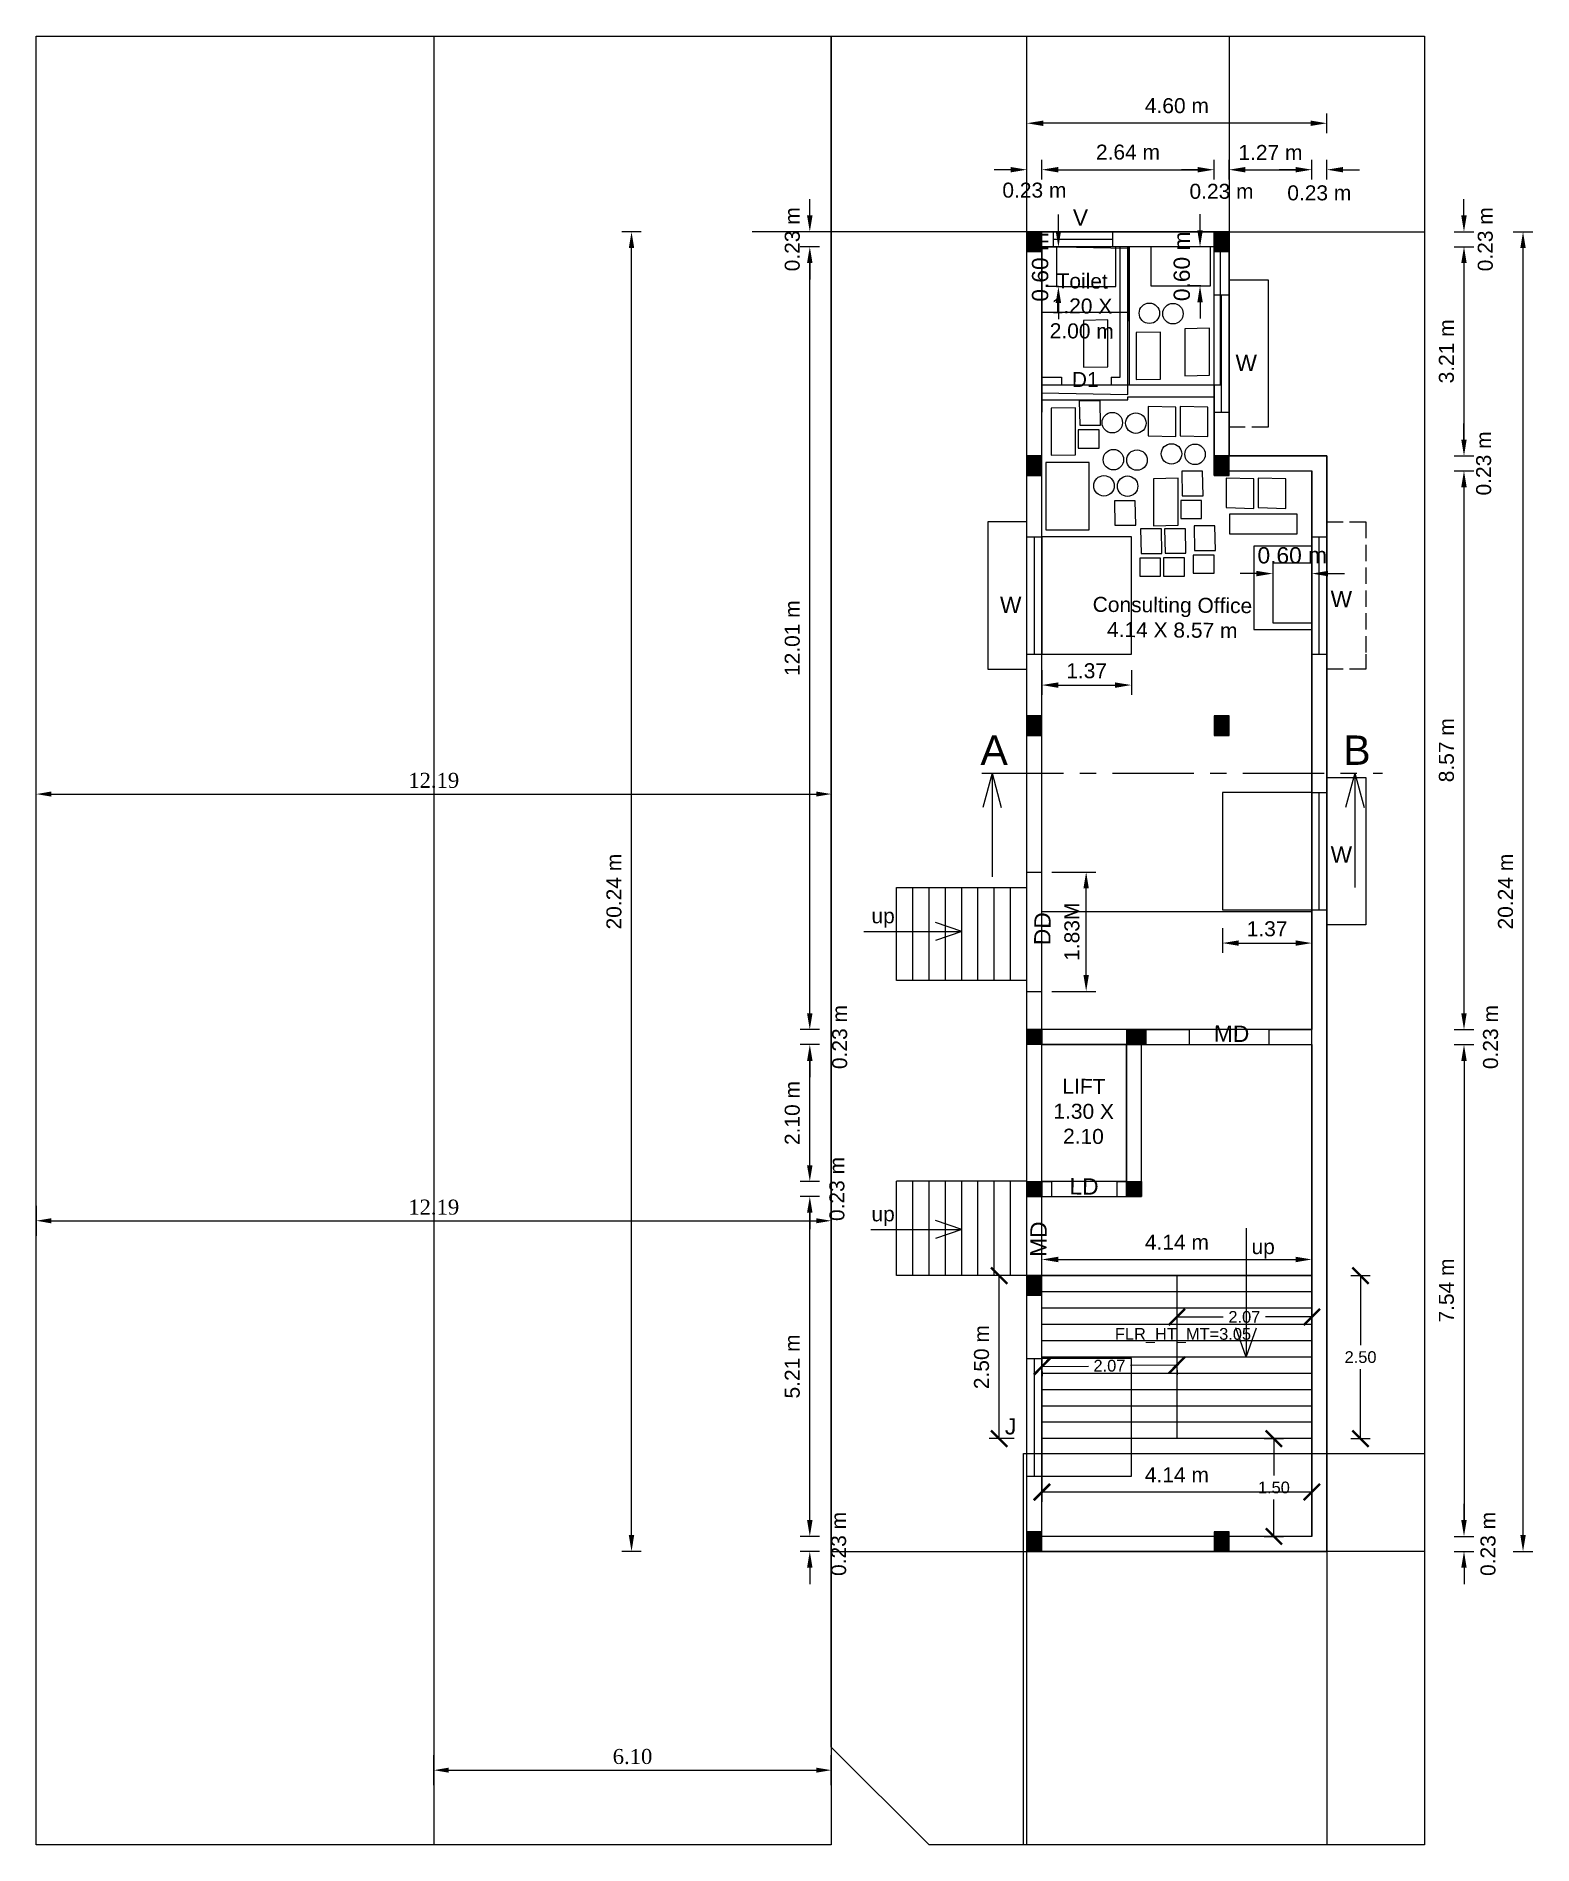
# Model space of a CAD drawing. Header units: metres. Extents: x -478 to 9074, y -2171 to 1762.
# Drawn here: x 8946.42 to 8969.38, y 49.63 to 77.37 of the extents above; entities that cross this region are included whole.
import ezdxf

# ---------------------------------------------------------------- set-up
doc = ezdxf.new("R2010")
doc.units = ezdxf.units.M
doc.header["$MEASUREMENT"] = 0
doc.linetypes.add('CABLIN', pattern=[0.35, 0.25, -0.1])
doc.linetypes.add('CENTER', pattern=[2, 1.25, -0.25, 0.25, -0.25])
for name, color, linetype in [('BLK_1_FLR_0_BATH', 7, 'Continuous'), ('BLK_1_FLR_0_BLT_UP_AREA', 7, 'Continuous'), ('BLK_1_FLR_0_CARPET_AREA', 7, 'Continuous'), ('BLK_1_FLR_0_CHAJJA', 7, 'Continuous'), ('BLK_1_FLR_0_DRINKING_WATER', 7, 'Continuous'), ('BLK_1_FLR_0_EXIT_WIDTH_DOOR', 7, 'Continuous'), ('BLK_1_FLR_0_EXIT_WIDTH_STAIR_1', 7, 'Continuous'), ('BLK_1_FLR_0_LIFT_1', 30, 'Continuous'), ('BLK_1_FLR_0_LIGHT_VENTILATION_1', 7, 'Continuous'), ('BLK_1_FLR_0_REGULAR_ROOM_1', 7, 'Continuous'), ('BLK_1_FLR_0_STAIR_1', 7, 'Continuous'), ('BLK_1_FLR_0_STAIR_1_FLIGHT_1', 7, 'Continuous'), ('BLK_1_FLR_0_STAIR_1_FLIGHT_2', 7, 'Continuous'), ('BLK_1_FLR_0_STAIR_1_LANDING_1', 7, 'Continuous'), ('BLK_1_FLR_0_WASH', 60, 'Continuous'), ('BLK_1_FLR_0_WATER_CLOSET', 2, 'Continuous'), ('BLK_1_FLR_1_LIGHT_VENTILATION_1', 7, 'Continuous'), ('BLK_1_FLR_1_STAIR_1', 7, 'Continuous'), ('BLK_1_FLR_1_WASH', 55, 'Continuous'), ('BLK_1_LVL_0_BLDG_FOOT_PRINT', 1, 'Continuous'), ('BLK_1_LVL_0_FRONT_SETBACK', 2, 'Continuous'), ('BLK_1_LVL_0_REAR_SETBACK', 11, 'Continuous'), ('BLK_1_LVL_0_SIDE_SETBACK1', 171, 'Continuous'), ('BLK_1_LVL_0_SIDE_SETBACK2', 102, 'Continuous'), ('NOTIFIED_ROAD', 183, 'Continuous'), ('PER_AISLE_WIDTH', 7, 'Continuous'), ('PLOT_BOUNDARY', 70, 'Continuous'), ('ROAD_WIDTH', 7, 'Continuous'), ('SEATING_AREA', 7, 'Continuous'), ('SURRENDER_ROAD_WIDTH', 2, 'Continuous'), ('TOILET_VENTILATION', 7, 'Continuous')]:
    doc.layers.add(name, color=color, linetype=linetype)
doc.layers.add('DRIVE_WAY', color=7, linetype='Continuous', lineweight=0)
doc.styles.add('S', font='swiss.ttf')
doc.styles.get("Standard").update_dxf_attribs({"font": 'times.ttf'})
doc.dimstyles.new('METRIC', dxfattribs={"dimtxt": 0.45, "dimasz": 0.25, "dimexe": 0.15, "dimexo": 0.15, "dimgap": 0.15, "dimtad": 1, "dimzin": 0, "dimdsep": 46, "dimtxsty": 'S', "dimcen": 0, "dimclrd": 1, "dimclre": 1, "dimclrt": 5, "dimadec": 0, "dimazin": 2, "dimtfac": 1, "dimtix": 1, "dimtofl": 0, "dimtmove": 1, "dimatfit": 0, "dimfxl": 0, "dimtolj": 1, "dimtzin": 0, "dimarcsym": 0})
doc.dimstyles.new('STANDARD$0', dxfattribs={"dimscale": 0, "dimtxt": 9, "dimasz": 2, "dimexe": 2, "dimexo": 1, "dimgap": 0.5, "dimtad": 1, "dimdec": 1, "dimzin": 0, "dimdsep": 46, "dimlunit": 4, "dimtxsty": 'Standard', "dimblk1": 'ARCHTICK', "dimblk2": 'ARCHTICK', "dimsah": 1, "dimcen": 0, "dimdle": 1.5, "dimclrd": 1, "dimclre": 1, "dimclrt": 4, "dimadec": 0, "dimazin": 0, "dimtfac": 0.3, "dimtdec": 1, "dimtix": 1, "dimtmove": 0, "dimatfit": 3, "dimldrblk": 'ARCHTICK', "dimfxl": 0, "dimfrac": 2, "dimtolj": 1, "dimtzin": 0, "dimarcsym": 0})

msp = doc.modelspace()

# ---------------------------------------------------------------- texts
at = {"char_height": 0.23, "attachment_point": 5, "style": 'S'}
for insert in [(8961.73166, 75.00432), (8964.60166, 74.98673), (8966.10166, 74.96283)]:
    msp.add_mtext('\\A1;0.23 m', dxfattribs=dict(at, insert=insert))
at = {"lineweight": 20, "attachment_point": 5, "style": 'S'}
for s, insert, char_height, width, rotation in [('\\A1;V', (8962.43779, 74.58588), 0.25, 2.3291344, 359.487108), ('\\A1;Toilet\\P1.20 X \\P2.00 m', (8962.46145, 73.22776), 0.23, 16.6117444, 359.487108), ('\\A1;W', (8964.97987, 72.35824), 0.25, 2.3291344, 359.487108), ('\\A1;D1', (8962.51163, 72.10109), 0.23, 2.3291344, 359.487108), ('\\A1;W', (8966.43917, 68.73516), 0.25, 2.3291344, 359.487108), ('\\A1;W', (8961.36744, 68.64644), 0.25, 2.3291344, 359.487108), ('\\A1;Consulting Office\\P4.14 X 8.57 m', (8963.84754, 68.44952), 0.23, 16.6117444, 359.487108), ('\\A1;W', (8966.43917, 64.81785), 0.25, 2.3291344, 359.487108), ('\\A1;DD', (8961.8546, 63.67814), 0.25, 2.3291344, 89.487108), ('\\A1;MD', (8964.7565, 62.06776), 0.25, 2.3291344, 359.487108), ('\\A1;LIFT\\P1.30 X \\P2.10', (8962.48764, 60.87585), 0.23, 16.6117444, 359.487108), ('\\A1;LD', (8962.49371, 59.72566), 0.25, 2.3291344, 359.487108), ('\\A1;MD', (8961.79392, 58.9169), 0.25, 2.3291344, 89.487108), ('\\A1;J', (8961.36744, 56.04416), 0.25, 2.3291344, 359.487108)]:
    msp.add_mtext(s, dxfattribs=dict(at, insert=insert, char_height=char_height, width=width, rotation=rotation))
at = {"char_height": 0.23, "attachment_point": 5, "rotation": 90, "style": 'S'}
for insert in [(8968.64817, 74.25234), (8968.62351, 70.81413)]:
    msp.add_mtext('\\A1;0.23 m', dxfattribs=dict(at, insert=insert))
at = {"lineweight": 20, "width": 2.8208704, "attachment_point": 5, "style": 'S'}
for s, insert, char_height in [('\\A1;A', (8961.11435, 66.41652), 0.45), ('\\A1;B', (8966.67909, 66.41652), 0.45), ('\\A1;up', (8959.41147, 63.84135), 0.23), ('\\A1;up', (8959.41147, 59.27012), 0.23), ('\\A1;up', (8965.2407, 58.76732), 0.23)]:
    msp.add_mtext(s, dxfattribs=dict(at, insert=insert, char_height=char_height))
at = {"layer": 'BLK_1_FLR_0_STAIR_1', "color": 1, "lineweight": -2, "insert": (8962.9662, 57.55371), "char_height": 0.18, "width": 5.2508625, "attachment_point": 1, "style": 'S'}
msp.add_mtext('FLR_HT_MT=3.05', dxfattribs=at)

# ---------------------------------------------------------------- blocks, each defined once
blk = doc.blocks.new('*D168')
at = {"lineweight": -2}
for p, q in [((8968.321, 62.381), (8968.321, 62.631)), ((8968.171, 62.131), (8968.471, 62.131)), ((8968.171, 61.901), (8968.471, 61.901)), ((8968.321, 61.651), (8968.321, 61.401))]:
    blk.add_line(p, q, dxfattribs=at)
for points in [[(8968.279, 62.381), (8968.362, 62.381), (8968.321, 62.131)], [(8968.279, 61.651), (8968.362, 61.651), (8968.321, 61.901)]]:
    blk.add_solid(points)
at = {"layer": 'Defpoints', "color": 0}
for p in [(8965.688, 62.131), (8965.715, 61.901), (8968.321, 61.901)]:
    blk.add_point(p, dxfattribs=at)
at = {"color": 0, "insert": (8968.729, 62.016), "char_height": 0.23, "attachment_point": 5, "rotation": 90, "style": 'S'}
blk.add_mtext('\\A1;0.23 m', dxfattribs=at)
blk = doc.blocks.new('*D169')
at = {"lineweight": -2}
for p, q in [((8968.171, 61.901), (8968.471, 61.901)), ((8968.321, 61.651), (8968.321, 54.607)), ((8968.171, 54.357), (8968.471, 54.357))]:
    blk.add_line(p, q, dxfattribs=at)
for points in [[(8968.279, 61.651), (8968.362, 61.651), (8968.321, 61.901)], [(8968.279, 54.607), (8968.362, 54.607), (8968.321, 54.357)]]:
    blk.add_solid(points)
at = {"layer": 'Defpoints', "color": 0}
for p in [(8965.715, 61.901), (8965.333, 54.357), (8968.321, 54.357)]:
    blk.add_point(p, dxfattribs=at)
at = {"color": 0, "insert": (8968.052, 58.129), "char_height": 0.23, "attachment_point": 5, "rotation": 90, "style": 'S'}
blk.add_mtext('\\A1;7.54 m', dxfattribs=at)
blk = doc.blocks.new('*D170')
at = {"lineweight": -2}
for p, q in [((8968.321, 54.607), (8968.321, 54.857)), ((8968.171, 54.357), (8968.471, 54.357)), ((8968.171, 54.127), (8968.471, 54.127)), ((8968.321, 53.877), (8968.321, 53.627))]:
    blk.add_line(p, q, dxfattribs=at)
for points in [[(8968.279, 54.607), (8968.362, 54.607), (8968.321, 54.357)], [(8968.279, 53.877), (8968.362, 53.877), (8968.321, 54.127)]]:
    blk.add_solid(points)
at = {"layer": 'Defpoints', "color": 0}
for p in [(8965.333, 54.357), (8965.35, 54.127), (8968.321, 54.127)]:
    blk.add_point(p, dxfattribs=at)
at = {"color": 0, "insert": (8968.69, 54.242), "char_height": 0.23, "attachment_point": 5, "rotation": 90, "style": 'S'}
blk.add_mtext('\\A1;0.23 m', dxfattribs=at)
blk = doc.blocks.new('*D171')
at = {"lineweight": -2}
for p, q in [((8969.076, 74.367), (8969.376, 74.367)), ((8969.226, 54.377), (8969.226, 74.117)), ((8969.076, 54.127), (8969.376, 54.127))]:
    blk.add_line(p, q, dxfattribs=at)
for points in [[(8969.185, 74.117), (8969.268, 74.117), (8969.226, 74.367)], [(8969.185, 54.377), (8969.268, 54.377), (8969.226, 54.127)]]:
    blk.add_solid(points)
at = {"layer": 'Defpoints', "color": 0}
for p in [(8964.132, 74.367), (8969.226, 74.367), (8965.35, 54.127)]:
    blk.add_point(p, dxfattribs=at)
at = {"color": 0, "insert": (8968.958, 64.247), "char_height": 0.23, "attachment_point": 5, "rotation": 90, "style": 'S'}
blk.add_mtext('\\A1;20.24 m', dxfattribs=at)
blk = doc.blocks.new('*D175')
at = {"lineweight": -2}
for p, q in [((8958.287, 54.607), (8958.287, 54.857)), ((8958.437, 54.357), (8958.137, 54.357)), ((8958.437, 54.127), (8958.137, 54.127)), ((8958.287, 53.877), (8958.287, 53.627))]:
    blk.add_line(p, q, dxfattribs=at)
for points in [[(8958.245, 54.607), (8958.329, 54.607), (8958.287, 54.357)], [(8958.245, 53.877), (8958.329, 53.877), (8958.287, 54.127)]]:
    blk.add_solid(points)
at = {"layer": 'Defpoints', "color": 0}
for p in [(8958.287, 54.357), (8962.841, 54.357), (8962.841, 54.127)]:
    blk.add_point(p, dxfattribs=at)
at = {"color": 0, "insert": (8958.73, 54.242), "char_height": 0.23, "attachment_point": 5, "rotation": 90, "style": 'S'}
blk.add_mtext('\\A1;0.23 m', dxfattribs=at)
blk = doc.blocks.new('*D176')
at = {"lineweight": -2}
for p, q in [((8958.437, 59.571), (8958.137, 59.571)), ((8958.287, 54.607), (8958.287, 59.321)), ((8958.437, 54.357), (8958.137, 54.357))]:
    blk.add_line(p, q, dxfattribs=at)
for points in [[(8958.245, 59.321), (8958.329, 59.321), (8958.287, 59.571)], [(8958.245, 54.607), (8958.329, 54.607), (8958.287, 54.357)]]:
    blk.add_solid(points)
at = {"layer": 'Defpoints', "color": 0}
for p in [(8958.287, 59.571), (8961.847, 59.571), (8962.841, 54.357)]:
    blk.add_point(p, dxfattribs=at)
at = {"color": 0, "insert": (8958.019, 56.964), "char_height": 0.23, "attachment_point": 5, "rotation": 90, "style": 'S'}
blk.add_mtext('\\A1;5.21 m', dxfattribs=at)
blk = doc.blocks.new('*D177')
at = {"lineweight": -2}
for p, q in [((8958.287, 60.051), (8958.287, 60.301)), ((8958.437, 59.801), (8958.137, 59.801)), ((8958.437, 59.571), (8958.137, 59.571)), ((8958.287, 59.321), (8958.287, 59.071))]:
    blk.add_line(p, q, dxfattribs=at)
for points in [[(8958.245, 60.051), (8958.329, 60.051), (8958.287, 59.801)], [(8958.245, 59.321), (8958.329, 59.321), (8958.287, 59.571)]]:
    blk.add_solid(points)
at = {"layer": 'Defpoints', "color": 0}
for p in [(8958.287, 59.801), (8961.847, 59.801), (8961.847, 59.571)]:
    blk.add_point(p, dxfattribs=at)
at = {"color": 0, "insert": (8958.704, 59.686), "char_height": 0.23, "attachment_point": 5, "rotation": 90, "style": 'S'}
blk.add_mtext('\\A1;0.23 m', dxfattribs=at)
blk = doc.blocks.new('*D178')
at = {"lineweight": -2}
for p, q in [((8958.437, 61.901), (8958.137, 61.901)), ((8958.287, 60.051), (8958.287, 61.651)), ((8958.437, 59.801), (8958.137, 59.801))]:
    blk.add_line(p, q, dxfattribs=at)
for points in [[(8958.245, 61.651), (8958.329, 61.651), (8958.287, 61.901)], [(8958.245, 60.051), (8958.329, 60.051), (8958.287, 59.801)]]:
    blk.add_solid(points)
at = {"layer": 'Defpoints', "color": 0}
for p in [(8958.287, 61.901), (8961.847, 61.901), (8961.847, 59.801)]:
    blk.add_point(p, dxfattribs=at)
at = {"color": 0, "insert": (8958.019, 60.851), "char_height": 0.23, "attachment_point": 5, "rotation": 90, "style": 'S'}
blk.add_mtext('\\A1;2.10 m', dxfattribs=at)
blk = doc.blocks.new('*D179')
at = {"lineweight": -2}
for p, q in [((8958.287, 62.381), (8958.287, 62.631)), ((8958.437, 62.131), (8958.137, 62.131)), ((8958.437, 61.901), (8958.137, 61.901)), ((8958.287, 61.651), (8958.287, 61.401))]:
    blk.add_line(p, q, dxfattribs=at)
for points in [[(8958.245, 62.381), (8958.329, 62.381), (8958.287, 62.131)], [(8958.245, 61.651), (8958.329, 61.651), (8958.287, 61.901)]]:
    blk.add_solid(points)
at = {"layer": 'Defpoints', "color": 0}
for p in [(8958.287, 62.131), (8961.847, 62.131), (8961.847, 61.901)]:
    blk.add_point(p, dxfattribs=at)
at = {"color": 0, "insert": (8958.746, 62.016), "char_height": 0.23, "attachment_point": 5, "rotation": 90, "style": 'S'}
blk.add_mtext('\\A1;0.23 m', dxfattribs=at)
blk = doc.blocks.new('*D180')
at = {"lineweight": -2}
for p, q in [((8958.437, 74.137), (8958.137, 74.137)), ((8958.287, 62.381), (8958.287, 73.887)), ((8958.437, 62.131), (8958.137, 62.131))]:
    blk.add_line(p, q, dxfattribs=at)
for points in [[(8958.245, 73.887), (8958.329, 73.887), (8958.287, 74.137)], [(8958.245, 62.381), (8958.329, 62.381), (8958.287, 62.131)]]:
    blk.add_solid(points)
at = {"layer": 'Defpoints', "color": 0}
for p in [(8958.287, 74.137), (8962.161, 74.137), (8961.847, 62.131)]:
    blk.add_point(p, dxfattribs=at)
at = {"color": 0, "insert": (8958.019, 68.134), "char_height": 0.23, "attachment_point": 5, "rotation": 90, "style": 'S'}
blk.add_mtext('\\A1;12.01 m', dxfattribs=at)
blk = doc.blocks.new('_ArchTick')
at = {"color": 0, "linetype": 'ByBlock', "const_width": 0.15}
blk.add_lwpolyline([(-0.5, -0.5), (0.5, 0.5)], dxfattribs=at)
blk = doc.blocks.new('*D205')
at = {"layer": 'BLK_1_FLR_0_STAIR_1_LANDING_1', "color": 0, "lineweight": -2}
for p, q in [((8961.847, 55.268), (8961.847, 54.888)), ((8965.987, 55.268), (8965.987, 54.888)), ((8965.987, 55.038), (8961.847, 55.038))]:
    blk.add_line(p, q, dxfattribs=at)
at = {"layer": 'Defpoints', "color": 0}
for p in [(8961.847, 55.857), (8965.987, 55.857), (8961.847, 55.038)]:
    blk.add_point(p, dxfattribs=at)
at = {"layer": 'BLK_1_FLR_0_STAIR_1_LANDING_1', "color": 0, "lineweight": -2, "xscale": 0.25, "yscale": 0.25, "zscale": 0.25, "rotation": 180}
blk.add_blockref('_ArchTick', (8961.847, 55.038), dxfattribs=at)
at = {"layer": 'BLK_1_FLR_0_STAIR_1_LANDING_1', "color": 0, "lineweight": -2, "xscale": 0.25, "yscale": 0.25, "zscale": 0.25}
blk.add_blockref('_ArchTick', (8965.987, 55.038), dxfattribs=at)
at = {"layer": 'BLK_1_FLR_0_STAIR_1_LANDING_1', "color": 7, "lineweight": 20, "insert": (8963.917, 55.303), "char_height": 0.23, "attachment_point": 5, "style": 'S'}
blk.add_mtext('\\A1;4.14 m', dxfattribs=at)
blk = doc.blocks.new('*D206')
at = {"layer": 'BLK_1_FLR_0_STAIR_1_LANDING_1', "color": 2, "lineweight": -2, "ltscale": 0.5}
for p, q in [((8965.255, 55.857), (8965.555, 55.857)), ((8965.405, 55.857), (8965.405, 55.29)), ((8965.405, 54.357), (8965.405, 54.925)), ((8965.255, 54.357), (8965.555, 54.357))]:
    blk.add_line(p, q, dxfattribs=at)
at = {"layer": 'Defpoints', "color": 0, "ltscale": 0.5}
for p in [(8965.095, 55.857), (8965.095, 54.357), (8965.405, 54.357)]:
    blk.add_point(p, dxfattribs=at)
at = {"layer": 'BLK_1_FLR_0_STAIR_1_LANDING_1', "color": 2, "lineweight": -2, "ltscale": 0.5, "xscale": 0.25, "yscale": 0.25, "zscale": 0.25}
for p, rotation in [((8965.405, 55.857), 90), ((8965.405, 54.357), 270)]:
    blk.add_blockref('_ArchTick', p, dxfattribs=dict(at, rotation=rotation))
at = {"layer": 'BLK_1_FLR_0_STAIR_1_LANDING_1', "color": 2, "lineweight": -2, "ltscale": 0.5, "insert": (8965.405, 55.107), "char_height": 0.18, "attachment_point": 5, "style": 'S'}
blk.add_mtext('\\A1;1.50', dxfattribs=at)
blk = doc.blocks.new('*D207')
at = {"lineweight": -2}
for p, q in [((8961.847, 75.169), (8961.847, 75.469)), ((8964.487, 75.169), (8964.487, 75.469)), ((8962.097, 75.319), (8964.237, 75.319))]:
    blk.add_line(p, q, dxfattribs=at)
for points in [[(8962.097, 75.361), (8962.097, 75.278), (8961.847, 75.319)], [(8964.237, 75.361), (8964.237, 75.278), (8964.487, 75.319)]]:
    blk.add_solid(points)
at = {"layer": 'Defpoints', "color": 0}
for p in [(8964.487, 75.319), (8961.847, 74.367), (8964.487, 74.367)]:
    blk.add_point(p, dxfattribs=at)
at = {"color": 0, "insert": (8963.167, 75.588), "char_height": 0.23, "attachment_point": 5, "style": 'S'}
blk.add_mtext('\\A1;2.64 m', dxfattribs=at)
blk = doc.blocks.new('*D208')
at = {"lineweight": -2}
for p, q in [((8964.717, 75.169), (8964.717, 75.469)), ((8965.987, 75.169), (8965.987, 75.469)), ((8964.967, 75.319), (8965.737, 75.319))]:
    blk.add_line(p, q, dxfattribs=at)
for points in [[(8964.967, 75.361), (8964.967, 75.278), (8964.717, 75.319)], [(8965.737, 75.361), (8965.737, 75.278), (8965.987, 75.319)]]:
    blk.add_solid(points)
at = {"layer": 'Defpoints', "color": 0}
for p in [(8965.987, 75.319), (8964.717, 70.929), (8965.987, 70.929)]:
    blk.add_point(p, dxfattribs=at)
at = {"color": 0, "insert": (8965.352, 75.584), "char_height": 0.23, "attachment_point": 5, "style": 'S'}
blk.add_mtext('\\A1;1.27 m', dxfattribs=at)
blk = doc.blocks.new('*D211')
at = {"lineweight": -2}
for p, q in [((8968.171, 70.699), (8968.471, 70.699)), ((8968.321, 62.381), (8968.321, 70.449)), ((8968.171, 62.131), (8968.471, 62.131))]:
    blk.add_line(p, q, dxfattribs=at)
for points in [[(8968.279, 70.449), (8968.362, 70.449), (8968.321, 70.699)], [(8968.279, 62.381), (8968.362, 62.381), (8968.321, 62.131)]]:
    blk.add_solid(points)
at = {"layer": 'Defpoints', "color": 0}
for p in [(8965.987, 70.699), (8968.321, 70.699), (8965.987, 62.131)]:
    blk.add_point(p, dxfattribs=at)
at = {"color": 0, "insert": (8968.052, 66.415), "char_height": 0.23, "attachment_point": 5, "rotation": 90, "style": 'S'}
blk.add_mtext('\\A1;8.57 m', dxfattribs=at)
blk = doc.blocks.new('*D212')
at = {"lineweight": -2}
for p, q in [((8961.617, 75.882), (8961.617, 76.182)), ((8965.967, 76.032), (8961.867, 76.032)), ((8966.217, 75.882), (8966.217, 76.182))]:
    blk.add_line(p, q, dxfattribs=at)
for points in [[(8961.867, 76.073), (8961.867, 75.99), (8961.617, 76.032)], [(8965.967, 76.073), (8965.967, 75.99), (8966.217, 76.032)]]:
    blk.add_solid(points)
at = {"layer": 'Defpoints', "color": 0}
for p in [(8961.617, 76.032), (8961.617, 67.886), (8966.217, 67.886)]:
    blk.add_point(p, dxfattribs=at)
at = {"color": 0, "insert": (8963.917, 76.3), "char_height": 0.23, "attachment_point": 5, "style": 'S'}
blk.add_mtext('\\A1;4.60 m', dxfattribs=at)
blk = doc.blocks.new('*D213')
at = {"lineweight": -2}
for p, q in [((8955.703, 74.367), (8955.403, 74.367)), ((8955.553, 54.377), (8955.553, 74.117)), ((8955.703, 54.127), (8955.403, 54.127))]:
    blk.add_line(p, q, dxfattribs=at)
for points in [[(8955.511, 74.117), (8955.594, 74.117), (8955.553, 74.367)], [(8955.511, 54.377), (8955.594, 54.377), (8955.553, 54.127)]]:
    blk.add_solid(points)
at = {"layer": 'Defpoints', "color": 0}
for p in [(8955.553, 74.367), (8959.788, 74.367), (8961.617, 54.127)]:
    blk.add_point(p, dxfattribs=at)
at = {"color": 0, "insert": (8955.284, 64.247), "char_height": 0.23, "attachment_point": 5, "rotation": 90, "style": 'S'}
blk.add_mtext('\\A1;20.24 m', dxfattribs=at)
blk = doc.blocks.new('*D214')
at = {"lineweight": -2}
for p, q in [((8958.287, 74.617), (8958.287, 74.867)), ((8958.437, 74.367), (8958.137, 74.367)), ((8958.437, 74.137), (8958.137, 74.137)), ((8958.287, 73.887), (8958.287, 73.637))]:
    blk.add_line(p, q, dxfattribs=at)
for points in [[(8958.245, 74.617), (8958.329, 74.617), (8958.287, 74.367)], [(8958.245, 73.887), (8958.329, 73.887), (8958.287, 74.137)]]:
    blk.add_solid(points)
at = {"layer": 'Defpoints', "color": 0}
for p in [(8958.287, 74.367), (8961.847, 74.367), (8961.847, 74.137)]:
    blk.add_point(p, dxfattribs=at)
at = {"color": 0, "insert": (8958.019, 74.252), "char_height": 0.23, "attachment_point": 5, "rotation": 90, "style": 'S'}
blk.add_mtext('\\A1;0.23 m', dxfattribs=at)
blk = doc.blocks.new('*D215')
at = {"lineweight": -2}
for p, q in [((8968.171, 74.137), (8968.471, 74.137)), ((8968.321, 71.179), (8968.321, 73.887)), ((8968.171, 70.929), (8968.471, 70.929))]:
    blk.add_line(p, q, dxfattribs=at)
for points in [[(8968.279, 73.887), (8968.362, 73.887), (8968.321, 74.137)], [(8968.279, 71.179), (8968.362, 71.179), (8968.321, 70.929)]]:
    blk.add_solid(points)
at = {"layer": 'Defpoints', "color": 0}
for p in [(8964.487, 74.137), (8968.321, 74.137), (8964.487, 70.929)]:
    blk.add_point(p, dxfattribs=at)
at = {"color": 0, "insert": (8968.052, 72.533), "char_height": 0.23, "attachment_point": 5, "rotation": 90, "style": 'S'}
blk.add_mtext('\\A1;3.21 m', dxfattribs=at)
blk = doc.blocks.new('*D218')
at = {"layer": 'BLK_1_FLR_0_LIGHT_VENTILATION_1', "color": 232, "lineweight": -2, "ltscale": 0.5}
for p, q in [((8964.615, 63.688), (8964.615, 63.308)), ((8965.987, 63.688), (8965.987, 63.308)), ((8964.865, 63.458), (8965.737, 63.458))]:
    blk.add_line(p, q, dxfattribs=at)
at = {"layer": 'BLK_1_FLR_0_LIGHT_VENTILATION_1', "color": 232, "ltscale": 0.5}
for points in [[(8964.865, 63.499), (8964.865, 63.416), (8964.615, 63.458)], [(8965.737, 63.499), (8965.737, 63.416), (8965.987, 63.458)]]:
    blk.add_solid(points, dxfattribs=at)
at = {"layer": 'Defpoints', "color": 0, "ltscale": 0.5}
for p in [(8964.615, 63.969), (8965.987, 63.969), (8965.987, 63.458)]:
    blk.add_point(p, dxfattribs=at)
at = {"layer": 'BLK_1_FLR_0_LIGHT_VENTILATION_1', "color": 232, "lineweight": -2, "ltscale": 0.5, "insert": (8965.301, 63.676), "char_height": 0.23, "attachment_point": 5, "style": 'S'}
blk.add_mtext('\\A1;1.37', dxfattribs=at)
blk = doc.blocks.new('*D219')
at = {"layer": 'BLK_1_FLR_0_LIGHT_VENTILATION_1', "color": 232, "lineweight": -2, "ltscale": 0.5}
for p, q in [((8961.847, 67.645), (8961.847, 67.265)), ((8962.097, 67.415), (8962.969, 67.415)), ((8963.219, 67.645), (8963.219, 67.265))]:
    blk.add_line(p, q, dxfattribs=at)
at = {"layer": 'BLK_1_FLR_0_LIGHT_VENTILATION_1', "color": 232, "ltscale": 0.5}
for points in [[(8962.097, 67.456), (8962.097, 67.373), (8961.847, 67.415)], [(8962.969, 67.456), (8962.969, 67.373), (8963.219, 67.415)]]:
    blk.add_solid(points, dxfattribs=at)
at = {"layer": 'Defpoints', "color": 0, "ltscale": 0.5}
for p in [(8961.847, 67.886), (8963.219, 67.886), (8963.219, 67.415)]:
    blk.add_point(p, dxfattribs=at)
at = {"layer": 'BLK_1_FLR_0_LIGHT_VENTILATION_1', "color": 232, "lineweight": -2, "ltscale": 0.5, "insert": (8962.533, 67.633), "char_height": 0.23, "attachment_point": 5, "style": 'S'}
blk.add_mtext('\\A1;1.37', dxfattribs=at)
blk = doc.blocks.new('*D220')
at = {"layer": 'BLK_1_FLR_0_EXIT_WIDTH_STAIR_1', "color": 1, "lineweight": -2}
for p, q in [((8961.847, 58.507), (8961.847, 58.755)), ((8962.097, 58.605), (8965.737, 58.605)), ((8965.987, 58.507), (8965.987, 58.755))]:
    blk.add_line(p, q, dxfattribs=at)
at = {"layer": 'BLK_1_FLR_0_EXIT_WIDTH_STAIR_1', "color": 1}
for points in [[(8962.097, 58.647), (8962.097, 58.563), (8961.847, 58.605)], [(8965.737, 58.647), (8965.737, 58.563), (8965.987, 58.605)]]:
    blk.add_solid(points, dxfattribs=at)
at = {"layer": 'Defpoints', "color": 0}
for p in [(8965.987, 58.605), (8961.847, 58.357), (8965.987, 58.357)]:
    blk.add_point(p, dxfattribs=at)
at = {"layer": 'BLK_1_FLR_0_EXIT_WIDTH_STAIR_1', "color": 1, "lineweight": -2, "insert": (8963.917, 58.87), "char_height": 0.23, "attachment_point": 5, "style": 'S'}
blk.add_mtext('\\A1;4.14 m', dxfattribs=at)
blk = doc.blocks.new('*D221')
at = {"layer": 'BLK_1_FLR_0_STAIR_1_FLIGHT_1', "color": 2, "lineweight": -2, "ltscale": 0.5}
for p, q in [((8963.917, 57.723), (8963.917, 57.573)), ((8963.917, 57.723), (8964.629, 57.723)), ((8965.987, 57.723), (8965.274, 57.723)), ((8965.987, 57.723), (8965.987, 57.573))]:
    blk.add_line(p, q, dxfattribs=at)
at = {"layer": 'Defpoints', "color": 0, "ltscale": 0.5}
for p in [(8963.917, 57.857), (8965.987, 57.857), (8965.987, 57.723)]:
    blk.add_point(p, dxfattribs=at)
at = {"layer": 'BLK_1_FLR_0_STAIR_1_FLIGHT_1', "color": 2, "lineweight": -2, "ltscale": 0.5, "xscale": 0.25, "yscale": 0.25, "zscale": 0.25, "rotation": 180}
blk.add_blockref('_ArchTick', (8963.917, 57.723), dxfattribs=at)
at = {"layer": 'BLK_1_FLR_0_STAIR_1_FLIGHT_1', "color": 2, "lineweight": -2, "ltscale": 0.5, "xscale": 0.25, "yscale": 0.25, "zscale": 0.25}
blk.add_blockref('_ArchTick', (8965.987, 57.723), dxfattribs=at)
at = {"layer": 'BLK_1_FLR_0_STAIR_1_FLIGHT_1', "color": 2, "lineweight": -2, "ltscale": 0.5, "insert": (8964.952, 57.723), "char_height": 0.18, "attachment_point": 5, "style": 'S'}
blk.add_mtext('\\A1;2.07', dxfattribs=at)
blk = doc.blocks.new('*D222')
at = {"layer": 'BLK_1_FLR_0_STAIR_1_FLIGHT_2', "color": 2, "lineweight": -2, "ltscale": 0.5}
for p, q in [((8961.848, 56.963), (8962.561, 56.971)), ((8961.848, 56.963), (8961.85, 56.813)), ((8963.918, 56.986), (8963.205, 56.978)), ((8963.918, 56.986), (8963.92, 56.836))]:
    blk.add_line(p, q, dxfattribs=at)
at = {"layer": 'Defpoints', "color": 0, "ltscale": 0.5}
for p in [(8961.847, 57.084), (8961.848, 56.963), (8963.917, 57.107)]:
    blk.add_point(p, dxfattribs=at)
at = {"layer": 'BLK_1_FLR_0_STAIR_1_FLIGHT_2', "color": 2, "lineweight": -2, "ltscale": 0.5, "xscale": 0.25, "yscale": 0.25, "zscale": 0.25}
for p, rotation in [((8961.848, 56.963), 180.6414705775121), ((8963.918, 56.986), 0.6414705775120402)]:
    blk.add_blockref('_ArchTick', p, dxfattribs=dict(at, rotation=rotation))
at = {"layer": 'BLK_1_FLR_0_STAIR_1_FLIGHT_2', "color": 2, "lineweight": -2, "ltscale": 0.5, "insert": (8962.883, 56.975), "char_height": 0.18, "attachment_point": 5, "style": 'S'}
blk.add_mtext('\\A1;2.07', dxfattribs=at)
blk = doc.blocks.new('*D223')
at = {"layer": 'BLK_1_FLR_0_STAIR_1_FLIGHT_1', "color": 1, "lineweight": -2, "ltscale": 0.5}
for p, q in [((8966.584, 58.357), (8966.884, 58.357)), ((8966.734, 58.357), (8966.734, 57.29)), ((8966.734, 55.857), (8966.734, 56.925)), ((8966.584, 55.857), (8966.884, 55.857))]:
    blk.add_line(p, q, dxfattribs=at)
at = {"layer": 'Defpoints', "color": 0, "ltscale": 0.5}
for p in [(8965.987, 58.357), (8966.734, 58.357), (8965.987, 55.857)]:
    blk.add_point(p, dxfattribs=at)
at = {"layer": 'BLK_1_FLR_0_STAIR_1_FLIGHT_1', "color": 1, "lineweight": -2, "ltscale": 0.5, "xscale": 0.25, "yscale": 0.25, "zscale": 0.25}
for p, rotation in [((8966.734, 58.357), 90), ((8966.734, 55.857), 270)]:
    blk.add_blockref('_ArchTick', p, dxfattribs=dict(at, rotation=rotation))
at = {"layer": 'BLK_1_FLR_0_STAIR_1_FLIGHT_1', "color": 1, "lineweight": -2, "ltscale": 0.5, "insert": (8966.734, 57.107), "char_height": 0.18, "attachment_point": 5, "style": 'S'}
blk.add_mtext('\\A1;2.50', dxfattribs=at)
blk = doc.blocks.new('*D224')
at = {"layer": 'BLK_1_FLR_0_STAIR_1_FLIGHT_2', "color": 0, "lineweight": -2}
for p, q in [((8961.42, 58.357), (8961.04, 58.357)), ((8961.19, 55.857), (8961.19, 58.357)), ((8961.42, 55.857), (8961.04, 55.857))]:
    blk.add_line(p, q, dxfattribs=at)
at = {"layer": 'Defpoints', "color": 0}
for p in [(8961.19, 58.357), (8961.847, 58.357), (8961.847, 55.857)]:
    blk.add_point(p, dxfattribs=at)
at = {"layer": 'BLK_1_FLR_0_STAIR_1_FLIGHT_2', "color": 0, "lineweight": -2, "xscale": 0.25, "yscale": 0.25, "zscale": 0.25}
for p, rotation in [((8961.19, 58.357), 90), ((8961.19, 55.857), 270)]:
    blk.add_blockref('_ArchTick', p, dxfattribs=dict(at, rotation=rotation))
at = {"layer": 'BLK_1_FLR_0_STAIR_1_FLIGHT_2', "color": 7, "lineweight": 20, "insert": (8960.922, 57.107), "char_height": 0.23, "attachment_point": 5, "rotation": 90, "style": 'S'}
blk.add_mtext('\\A1;2.50 m', dxfattribs=at)
blk = doc.blocks.new('*D1471')
at = {"layer": 'BLK_1_FLR_0_EXIT_WIDTH_DOOR', "color": 2, "lineweight": -2, "ltscale": 0.5}
for p, q in [((8961.997, 64.546), (8962.676, 64.546)), ((8962.526, 62.967), (8962.526, 64.296)), ((8961.997, 62.717), (8962.676, 62.717))]:
    blk.add_line(p, q, dxfattribs=at)
at = {"layer": 'BLK_1_FLR_0_EXIT_WIDTH_DOOR', "color": 2, "ltscale": 0.5}
for points in [[(8962.484, 64.296), (8962.567, 64.296), (8962.526, 64.546)], [(8962.484, 62.967), (8962.567, 62.967), (8962.526, 62.717)]]:
    blk.add_solid(points, dxfattribs=at)
at = {"layer": 'Defpoints', "color": 0, "ltscale": 0.5}
for p in [(8961.847, 64.546), (8962.526, 64.546), (8961.847, 62.717)]:
    blk.add_point(p, dxfattribs=at)
at = {"layer": 'BLK_1_FLR_0_EXIT_WIDTH_DOOR', "color": 2, "lineweight": -2, "ltscale": 0.5, "insert": (8962.308, 63.632), "char_height": 0.23, "attachment_point": 5, "rotation": 90, "style": 'S'}
blk.add_mtext('\\A1;1.83M', dxfattribs=at)
blk = doc.blocks.new('*D2031')
at = {"layer": 'BLK_1_FLR_0_WATER_CLOSET', "color": 0, "lineweight": -2}
for p, q in [((8964.272, 74.387), (8964.272, 74.637)), ((8964.284, 74.137), (8964.122, 74.137)), ((8964.284, 73.537), (8964.122, 73.537)), ((8964.272, 73.287), (8964.272, 73.037))]:
    blk.add_line(p, q, dxfattribs=at)
at = {"layer": 'BLK_1_FLR_0_WATER_CLOSET', "color": 0}
for points in [[(8964.231, 74.387), (8964.314, 74.387), (8964.272, 74.137)], [(8964.231, 73.287), (8964.314, 73.287), (8964.272, 73.537)]]:
    blk.add_solid(points, dxfattribs=at)
at = {"layer": 'Defpoints', "color": 0}
for p in [(8964.434, 74.137), (8964.272, 73.537), (8964.434, 73.537)]:
    blk.add_point(p, dxfattribs=at)
at = {"layer": 'BLK_1_FLR_0_WATER_CLOSET', "color": 0, "insert": (8963.994, 73.837), "char_height": 0.25, "attachment_point": 5, "rotation": 90, "style": 'S'}
blk.add_mtext('\\A1;0.60 m', dxfattribs=at)
blk = doc.blocks.new('*D2032')
at = {"layer": 'BLK_1_FLR_0_WATER_CLOSET', "color": 0, "lineweight": -2}
for p, q in [((8962.1, 74.381), (8962.1, 74.631)), ((8962.1, 74.131), (8961.95, 74.131)), ((8962.1, 73.527), (8961.95, 73.527)), ((8962.1, 73.277), (8962.1, 73.027))]:
    blk.add_line(p, q, dxfattribs=at)
at = {"layer": 'BLK_1_FLR_0_WATER_CLOSET', "color": 0}
for points in [[(8962.058, 74.381), (8962.141, 74.381), (8962.1, 74.131)], [(8962.058, 73.277), (8962.141, 73.277), (8962.1, 73.527)]]:
    blk.add_solid(points, dxfattribs=at)
at = {"layer": 'Defpoints', "color": 0}
for p in [(8962.183, 74.131), (8962.1, 73.527), (8962.183, 73.527)]:
    blk.add_point(p, dxfattribs=at)
at = {"layer": 'BLK_1_FLR_0_WATER_CLOSET', "color": 0, "insert": (8961.821, 73.829), "char_height": 0.25, "attachment_point": 5, "rotation": 90, "style": 'S'}
blk.add_mtext('\\A1;0.60 m', dxfattribs=at)
blk = doc.blocks.new('*D2037')
at = {"layer": 'Defpoints', "color": 0}
for p in [(8958.617, 50.772), (8952.519, 49.627), (8958.617, 49.627)]:
    blk.add_point(p, dxfattribs=at)
at = {"layer": 'NOTIFIED_ROAD', "color": 0, "lineweight": -2}
for p, q in [((8952.519, 50.542), (8952.519, 51.002)), ((8952.749, 50.772), (8958.387, 50.772)), ((8958.617, 50.542), (8958.617, 51.002))]:
    blk.add_line(p, q, dxfattribs=at)
at = {"layer": 'NOTIFIED_ROAD', "color": 0}
for points in [[(8952.749, 50.811), (8952.749, 50.734), (8952.519, 50.772)], [(8958.387, 50.811), (8958.387, 50.734), (8958.617, 50.772)]]:
    blk.add_solid(points, dxfattribs=at)
at = {"layer": 'NOTIFIED_ROAD', "color": 0, "insert": (8955.568, 50.98), "char_height": 0.23, "attachment_point": 5}
blk.add_mtext('\\A1;6.10', dxfattribs=at)
blk = doc.blocks.new('*D2038')
at = {"layer": 'Defpoints', "color": 0, "linetype": 'Continuous'}
for p in [(8946.422, 63.497), (8958.617, 63.497), (8958.617, 59.199)]:
    blk.add_point(p, dxfattribs=at)
at = {"layer": 'NOTIFIED_ROAD', "color": 0, "linetype": 'Continuous', "lineweight": -2}
for p, q in [((8946.422, 59.429), (8946.422, 58.969)), ((8958.617, 59.429), (8958.617, 58.969)), ((8946.652, 59.199), (8958.387, 59.199))]:
    blk.add_line(p, q, dxfattribs=at)
at = {"layer": 'NOTIFIED_ROAD', "color": 0, "linetype": 'Continuous'}
for points in [[(8946.652, 59.237), (8946.652, 59.16), (8946.422, 59.199)], [(8958.387, 59.237), (8958.387, 59.16), (8958.617, 59.199)]]:
    blk.add_solid(points, dxfattribs=at)
at = {"layer": 'NOTIFIED_ROAD', "color": 0, "linetype": 'Continuous', "insert": (8952.519, 59.406), "char_height": 0.23, "attachment_point": 5}
blk.add_mtext('\\A1;12.19', dxfattribs=at)
blk = doc.blocks.new('*D2039')
at = {"layer": 'Defpoints', "color": 0, "linetype": 'Continuous'}
for p in [(8958.617, 65.743), (8946.422, 63.497), (8958.617, 63.497)]:
    blk.add_point(p, dxfattribs=at)
at = {"layer": 'NOTIFIED_ROAD', "color": 0, "linetype": 'Continuous', "lineweight": -2}
for p, q in [((8946.422, 65.513), (8946.422, 65.973)), ((8958.617, 65.513), (8958.617, 65.973)), ((8946.652, 65.743), (8958.387, 65.743))]:
    blk.add_line(p, q, dxfattribs=at)
at = {"layer": 'NOTIFIED_ROAD', "color": 0, "linetype": 'Continuous'}
for points in [[(8946.652, 65.782), (8946.652, 65.705), (8946.422, 65.743)], [(8958.387, 65.782), (8958.387, 65.705), (8958.617, 65.743)]]:
    blk.add_solid(points, dxfattribs=at)
at = {"layer": 'NOTIFIED_ROAD', "color": 0, "linetype": 'Continuous', "insert": (8952.519, 65.951), "char_height": 0.23, "attachment_point": 5}
blk.add_mtext('\\A1;12.19', dxfattribs=at)
blk = doc.blocks.new('*D2058')
at = {"layer": 'BLK_1_FLR_0_WATER_CLOSET', "color": 0, "lineweight": -2}
for p, q in [((8965.137, 69.125), (8964.887, 69.125)), ((8965.387, 69.137), (8965.387, 68.975)), ((8965.987, 69.137), (8965.987, 68.975)), ((8966.237, 69.125), (8966.487, 69.125))]:
    blk.add_line(p, q, dxfattribs=at)
at = {"layer": 'BLK_1_FLR_0_WATER_CLOSET', "color": 0}
for points in [[(8965.137, 69.167), (8965.137, 69.083), (8965.387, 69.125)], [(8966.237, 69.167), (8966.237, 69.083), (8965.987, 69.125)]]:
    blk.add_solid(points, dxfattribs=at)
at = {"layer": 'Defpoints', "color": 0}
for p in [(8965.387, 69.287), (8965.987, 69.287), (8965.987, 69.125)]:
    blk.add_point(p, dxfattribs=at)
at = {"layer": 'BLK_1_FLR_0_WATER_CLOSET', "color": 0, "insert": (8965.687, 69.404), "char_height": 0.25, "attachment_point": 5, "style": 'S'}
blk.add_mtext('\\A1;0.60 m', dxfattribs=at)

# ---------------------------------------------------------------- dimensions: what is measured, and where the dimension line sits
for base, p1, p2, picture, middle in [((8961.61666, 76.03163), (8966.21666, 67.88644), (8961.61666, 67.88644), '*D212', (8963.91666, 76.29983)), ((8964.48666, 75.3193), (8961.84666, 74.36734), (8964.48666, 74.36734), '*D207', (8963.16666, 75.58751)), ((8965.98666, 75.3193), (8964.71666, 70.92913), (8965.98666, 70.92913), '*D208', (8965.35166, 75.58438))]:
    dim = msp.add_linear_dim(base=base, p1=p1, p2=p2, dimstyle='METRIC', override={"dimtxt": 0.23, "dimpost": ' m', "dimclrd": 256, "dimclre": 256, "dimclrt": 0, "dimtmove": 2})
    dim.commit()
    dim.dimension.update_dxf_attribs({"geometry": picture, "text_midpoint": middle})
for base, p1, p2, override, picture, middle in [((8958.28714, 74.36734), (8961.84666, 74.13734), (8961.84666, 74.36734), {"dimtxt": 0.23, "dimpost": ' m', "dimclrd": 256, "dimclre": 256, "dimclrt": 0, "dimtmove": 2}, '*D214', (8958.01894, 74.25234)), ((8955.55251, 74.36734), (8961.61666, 54.12734), (8959.78834, 74.36734), {"dimtxt": 0.23, "dimpost": ' m', "dimclrd": 256, "dimclre": 256, "dimclrt": 0, "dimtmove": 2}, '*D213', (8955.28431, 64.24734)), ((8969.22648, 74.36734), (8965.34952, 54.12734), (8964.13228, 74.36734), {"dimtxt": 0.23, "dimpost": ' m', "dimclrd": 256, "dimclre": 256, "dimclrt": 0}, '*D171', (8968.95828, 64.24734)), ((8958.28714, 74.13734), (8961.84666, 62.13117), (8962.16072, 74.13734), {"dimtxt": 0.23, "dimpost": ' m', "dimclrd": 256, "dimclre": 256, "dimclrt": 0}, '*D180', (8958.01894, 68.13425)), ((8968.32056, 74.13734), (8964.48666, 70.92913), (8964.48666, 74.13734), {"dimtxt": 0.23, "dimpost": ' m', "dimclrd": 256, "dimclre": 256, "dimclrt": 0, "dimtmove": 2}, '*D215', (8968.05236, 72.53324)), ((8968.32056, 70.69913), (8965.98666, 62.13117), (8965.98666, 70.69913), {"dimtxt": 0.23, "dimpost": ' m', "dimclrd": 256, "dimclre": 256, "dimclrt": 0, "dimtmove": 2}, '*D211', (8968.05236, 66.41515)), ((8958.28714, 61.90117), (8961.84666, 59.80117), (8961.84666, 61.90117), {"dimtxt": 0.23, "dimpost": ' m', "dimclrd": 256, "dimclre": 256, "dimclrt": 0}, '*D178', (8958.01894, 60.85117)), ((8968.32056, 54.35734), (8965.71548, 61.90117), (8965.33345, 54.35734), {"dimtxt": 0.23, "dimpost": ' m', "dimclrd": 256, "dimclre": 256, "dimclrt": 0, "dimtmove": 2}, '*D169', (8968.05236, 58.12925)), ((8958.28714, 59.57117), (8962.84064, 54.35734), (8961.84666, 59.57117), {"dimtxt": 0.23, "dimpost": ' m', "dimclrd": 256, "dimclre": 256, "dimclrt": 0}, '*D176', (8958.01894, 56.96425))]:
    dim = msp.add_linear_dim(base=base, p1=p1, p2=p2, angle=90, dimstyle='METRIC', override=override)
    dim.commit()
    dim.dimension.update_dxf_attribs({"geometry": picture, "text_midpoint": middle})
for base, p1, p2, picture, middle in [((8958.28714, 62.13117), (8961.84666, 61.90117), (8961.84666, 62.13117), '*D179', (8958.74634, 62.01617)), ((8968.32056, 61.90117), (8965.68842, 62.13117), (8965.71548, 61.90117), '*D168', (8968.72923, 62.01617)), ((8958.28714, 59.80117), (8961.84666, 59.57117), (8961.84666, 59.80117), '*D177', (8958.70384, 59.68617)), ((8958.28714, 54.35734), (8962.84064, 54.12734), (8962.84064, 54.35734), '*D175', (8958.72963, 54.24234)), ((8968.32056, 54.12734), (8965.33345, 54.35734), (8965.34952, 54.12734), '*D170', (8968.69033, 54.24234))]:
    dim = msp.add_linear_dim(base=base, p1=p1, p2=p2, angle=90, dimstyle='METRIC', override={"dimtxt": 0.23, "dimpost": ' m', "dimclrd": 256, "dimclre": 256, "dimclrt": 0, "dimtmove": 2})
    dim.commit()
    dim.dimension.update_dxf_attribs({"geometry": picture, "text_midpoint": middle, "dimtype": 160})
at = {"layer": 'BLK_1_FLR_0_EXIT_WIDTH_DOOR', "color": 2, "lineweight": -2, "ltscale": 0.5}
dim = msp.add_linear_dim(base=(8962.52581, 64.54626), p1=(8961.84666, 62.71695), p2=(8961.84666, 64.54626), angle=90, dimstyle='METRIC', override={"dimtxt": 0.23, "dimgap": 0.1, "dimlfac": -1, "dimpost": 'M', "dimclrd": 2, "dimclre": 2, "dimclrt": 2, "dimfxl": 6}, dxfattribs=at)
dim.commit()
dim.dimension.update_dxf_attribs({"geometry": '*D1471', "text_midpoint": (8962.30761, 63.63161)})
at = {"layer": 'BLK_1_FLR_0_EXIT_WIDTH_STAIR_1', "color": 1, "lineweight": -2}
dim = msp.add_linear_dim(base=(8965.98666, 58.60512), p1=(8961.84666, 58.35734), p2=(8965.98666, 58.35734), dimstyle='METRIC', override={"dimtxt": 0.23, "dimpost": ' m', "dimclrt": 1, "dimfxl": 0.25}, dxfattribs=at)
dim.commit()
dim.dimension.update_dxf_attribs({"geometry": '*D220', "text_midpoint": (8963.91666, 58.8702)})
at = {"layer": 'BLK_1_FLR_0_LIGHT_VENTILATION_1', "color": 232, "lineweight": -2, "ltscale": 0.5}
for base, p1, p2, picture, middle in [((8963.21866, 67.41469), (8961.84666, 67.88644), (8963.21866, 67.88644), '*D219', (8962.53266, 67.63289)), ((8965.98666, 63.45764), (8964.61466, 63.96913), (8965.98666, 63.96913), '*D218', (8965.30066, 63.67584))]:
    dim = msp.add_linear_dim(base=base, p1=p1, p2=p2, dimstyle='METRIC', override={"dimtxt": 0.23, "dimgap": 0.1, "dimpost": '', "dimclrd": 232, "dimclre": 232, "dimclrt": 232, "dimfxl": 0.23}, dxfattribs=at)
    dim.commit()
    dim.dimension.update_dxf_attribs({"geometry": picture, "text_midpoint": middle})
at = {"layer": 'BLK_1_FLR_0_STAIR_1_FLIGHT_1', "color": 1, "lineweight": -2, "ltscale": 0.5}
dim = msp.add_linear_dim(base=(8966.73355, 58.35734), p1=(8965.98666, 55.85734), p2=(8965.98666, 58.35734), angle=90, dimstyle='METRIC', override={"dimtxt": 0.18, "dimgap": 0.09, "dimtad": 0, "dimtih": 1, "dimtoh": 1, "dimpost": '', "dimblk": 'ArchTick', "dimclrt": 1, "dimldrblk": 'ArchTick'}, dxfattribs=at)
dim.commit()
dim.dimension.update_dxf_attribs({"geometry": '*D223', "text_midpoint": (8966.73355, 57.10734)})
at = {"layer": 'BLK_1_FLR_0_STAIR_1_FLIGHT_1', "color": 2, "lineweight": -2, "ltscale": 0.5}
dim = msp.add_linear_dim(base=(8965.98666, 57.72255), p1=(8963.91666, 57.85734), p2=(8965.98666, 57.85734), dimstyle='METRIC', override={"dimtxt": 0.18, "dimgap": 0.09, "dimtad": 0, "dimpost": '', "dimblk": 'ArchTick', "dimclrd": 2, "dimclre": 2, "dimclrt": 2, "dimldrblk": 'ArchTick'}, dxfattribs=at)
dim.commit()
dim.dimension.update_dxf_attribs({"geometry": '*D221', "text_midpoint": (8964.95166, 57.72255)})
at = {"layer": 'BLK_1_FLR_0_STAIR_1_FLIGHT_2', "color": 1, "lineweight": 20}
dim = msp.add_linear_dim(base=(8961.18982, 58.35734), p1=(8961.84666, 55.85734), p2=(8961.84666, 58.35734), angle=90, dimstyle='METRIC', override={"dimtxt": 0.23, "dimpost": ' m', "dimblk1": 'ArchTick', "dimblk2": 'ArchTick', "dimsah": 1, "dimclrd": 0, "dimclre": 0, "dimclrt": 7, "dimfxl": 0.23}, dxfattribs=at)
dim.commit()
dim.dimension.update_dxf_attribs({"geometry": '*D224', "text_midpoint": (8960.92162, 57.10734)})
at = {"layer": 'BLK_1_FLR_0_STAIR_1_FLIGHT_2', "color": 2, "lineweight": -2, "ltscale": 0.5}
dim = msp.add_aligned_dim(p1=(8963.91666, 57.10734), p2=(8961.84666, 57.08416), distance=0.12106, dimstyle='METRIC', override={"dimtxt": 0.18, "dimgap": 0.09, "dimtad": 0, "dimtih": 1, "dimtoh": 1, "dimpost": '', "dimblk": 'ArchTick', "dimclrd": 2, "dimclre": 2, "dimclrt": 2, "dimldrblk": 'ArchTick'}, dxfattribs=at)
dim.commit()
dim.dimension.update_dxf_attribs({"geometry": '*D222', "text_midpoint": (8962.88301, 56.9747)})
at = {"layer": 'BLK_1_FLR_0_STAIR_1_LANDING_1', "color": 1, "lineweight": 20}
dim = msp.add_linear_dim(base=(8961.84666, 55.03805), p1=(8965.98666, 55.85734), p2=(8961.84666, 55.85734), dimstyle='METRIC', override={"dimtxt": 0.23, "dimpost": ' m', "dimblk1": 'ArchTick', "dimblk2": 'ArchTick', "dimsah": 1, "dimclrd": 0, "dimclre": 0, "dimclrt": 7, "dimfxl": 0.23}, dxfattribs=at)
dim.commit()
dim.dimension.update_dxf_attribs({"geometry": '*D205', "text_midpoint": (8963.91666, 55.30313)})
at = {"layer": 'BLK_1_FLR_0_STAIR_1_LANDING_1', "color": 2, "lineweight": -2, "ltscale": 0.5}
dim = msp.add_linear_dim(base=(8965.40458, 54.35734), p1=(8965.09465, 55.85734), p2=(8965.09465, 54.35734), angle=90, dimstyle='METRIC', override={"dimtxt": 0.18, "dimgap": 0.09, "dimtad": 0, "dimtih": 1, "dimtoh": 1, "dimpost": '', "dimblk": 'ArchTick', "dimclrd": 2, "dimclre": 2, "dimclrt": 2, "dimldrblk": 'ArchTick'}, dxfattribs=at)
dim.commit()
dim.dimension.update_dxf_attribs({"geometry": '*D206', "text_midpoint": (8965.40458, 55.10734)})
at = {"layer": 'BLK_1_FLR_0_WATER_CLOSET', "color": 232}
dim = msp.add_linear_dim(base=(8962.09975, 73.52734), p1=(8962.18281, 74.13103), p2=(8962.18281, 73.52734), angle=90, dimstyle='METRIC', override={"dimtxt": 0.25, "dimpost": ' m', "dimclrd": 0, "dimclre": 0, "dimclrt": 0}, dxfattribs=at)
dim.commit()
dim.dimension.update_dxf_attribs({"geometry": '*D2032', "text_midpoint": (8961.82127, 73.82919)})
for p1, p2, picture, middle in [((8964.43397, 74.13734), (8964.43397, 73.53734), '*D2031', (8963.994, 73.83734)), ((8965.38666, 69.2866), (8965.98666, 69.2866), '*D2058', (8965.68666, 69.40358))]:
    dim = msp.add_aligned_dim(p1=p1, p2=p2, distance=-0.1615, dimstyle='METRIC', override={"dimtxt": 0.25, "dimpost": ' m', "dimclrd": 0, "dimclre": 0, "dimclrt": 0}, dxfattribs=at)
    dim.commit()
    dim.dimension.update_dxf_attribs({"geometry": picture, "text_midpoint": middle})
at = {"layer": 'NOTIFIED_ROAD', "color": 1, "linetype": 'Continuous'}
dim = msp.add_linear_dim(base=(8958.61668, 65.74318), p1=(8946.42169, 63.49734), p2=(8958.61668, 63.49734), dimstyle='STANDARD$0', override={"dimscale": 1, "dimtxt": 0.23, "dimasz": 0.23, "dimexe": 0.23, "dimexo": 0.23, "dimgap": 0.09, "dimdec": 2, "dimlunit": 2, "dimsah": 0, "dimcen": 0.09, "dimdle": 0, "dimclrd": 0, "dimclre": 0, "dimclrt": 0, "dimtfac": 1, "dimtdec": 2, "dimtix": 0, "dimtofl": 0, "dimfxl": 0.23, "dimfxlon": 1, "dimfrac": 0}, dxfattribs=at)
dim.commit()
dim.dimension.update_dxf_attribs({"geometry": '*D2039', "text_midpoint": (8952.51919, 65.95051)})
at = {"layer": 'NOTIFIED_ROAD', "color": 2, "linetype": 'Continuous'}
dim = msp.add_linear_dim(base=(8958.61668, 59.19854), p1=(8946.42169, 63.49734), p2=(8958.61668, 63.49734), dimstyle='STANDARD$0', override={"dimscale": 1, "dimtxt": 0.23, "dimasz": 0.23, "dimexe": 0.23, "dimexo": 0.23, "dimgap": 0.09, "dimdec": 2, "dimlunit": 2, "dimsah": 0, "dimcen": 0.09, "dimdle": 0, "dimclrd": 0, "dimclre": 0, "dimclrt": 0, "dimtfac": 1, "dimtdec": 2, "dimtix": 0, "dimtofl": 0, "dimfxl": 0.23, "dimfxlon": 1, "dimfrac": 0}, dxfattribs=at)
dim.commit()
dim.dimension.update_dxf_attribs({"geometry": '*D2038', "text_midpoint": (8952.51919, 59.40587)})
at = {"layer": 'NOTIFIED_ROAD', "color": 1}
dim = msp.add_linear_dim(base=(8958.61668, 50.77225), p1=(8952.51919, 49.62734), p2=(8958.61668, 49.62734), dimstyle='STANDARD$0', override={"dimscale": 1, "dimtxt": 0.23, "dimasz": 0.23, "dimexe": 0.23, "dimexo": 0.23, "dimgap": 0.09, "dimdec": 2, "dimlunit": 2, "dimsah": 0, "dimcen": 0.09, "dimdle": 0, "dimclrd": 0, "dimclre": 0, "dimclrt": 0, "dimtfac": 1, "dimtdec": 2, "dimtix": 0, "dimtofl": 0, "dimfxl": 0.23, "dimfxlon": 1, "dimfrac": 0}, dxfattribs=at)
dim.commit()
dim.dimension.update_dxf_attribs({"geometry": '*D2037', "text_midpoint": (8955.56793, 50.97957)})

# ---------------------------------------------------------------- hatches: boundary and pattern name
at = {"lineweight": 20}
h = msp.add_hatch(color=256, dxfattribs=at)
h.dxf.hatch_style = 1
h.paths.add_polyline_path([(8961.61666, 74.06734), (8961.84666, 74.06734), (8961.84666, 74.36734), (8961.61666, 74.36734)])
h = msp.add_hatch(color=256, dxfattribs=at)
h.dxf.hatch_style = 1
h.paths.add_polyline_path([(8964.48666, 74.06734), (8964.71666, 74.06734), (8964.71666, 74.36734), (8964.48666, 74.36734)])
h = msp.add_hatch(color=256, dxfattribs=at)
h.dxf.hatch_style = 1
h.paths.add_polyline_path([(8961.61666, 70.62913), (8961.84666, 70.62913), (8961.84666, 70.92913), (8961.61666, 70.92913)])
h = msp.add_hatch(color=256, dxfattribs=at)
h.dxf.hatch_style = 1
h.paths.add_polyline_path([(8964.48666, 70.62913), (8964.71666, 70.62913), (8964.71666, 70.92913), (8964.48666, 70.92913)])
h = msp.add_hatch(color=256, dxfattribs=at)
h.dxf.hatch_style = 1
h.paths.add_polyline_path([(8961.61666, 66.64375), (8961.84666, 66.64375), (8961.84666, 66.94375), (8961.61666, 66.94375)])
h = msp.add_hatch(color=256, dxfattribs=at)
h.dxf.hatch_style = 1
h.paths.add_polyline_path([(8964.48666, 66.64375), (8964.71666, 66.64375), (8964.71666, 66.94375), (8964.48666, 66.94375)])
h = msp.add_hatch(color=256, dxfattribs=at)
h.dxf.hatch_style = 1
h.paths.add_polyline_path([(8961.84666, 61.90117), (8961.84666, 62.13117), (8961.61666, 62.13117), (8961.61666, 61.90117)])
h = msp.add_hatch(color=256, dxfattribs=at)
h.dxf.hatch_style = 1
h.paths.add_polyline_path([(8963.14666, 62.13117), (8963.14666, 61.90117), (8963.44666, 61.90117), (8963.44666, 62.13117)])
h = msp.add_hatch(color=256, dxfattribs=at)
h.dxf.hatch_style = 1
h.paths.add_polyline_path([(8961.84666, 59.57117), (8961.84666, 59.80117), (8961.61666, 59.80117), (8961.61666, 59.57117)])
h = msp.add_hatch(color=256, dxfattribs=at)
h.dxf.hatch_style = 1
h.paths.add_polyline_path([(8963.37666, 59.57117), (8963.37666, 59.80117), (8963.14666, 59.80117), (8963.14666, 59.57117)])
h = msp.add_hatch(color=256, dxfattribs=at)
h.dxf.hatch_style = 1
h.paths.add_polyline_path([(8961.61666, 58.05734), (8961.84666, 58.05734), (8961.84666, 58.35734), (8961.61666, 58.35734)])
h = msp.add_hatch(color=256, dxfattribs=at)
h.dxf.hatch_style = 1
h.paths.add_polyline_path([(8961.61666, 54.12734), (8961.84666, 54.12734), (8961.84666, 54.42734), (8961.61666, 54.42734)])
h = msp.add_hatch(color=256, dxfattribs=at)
h.dxf.hatch_style = 1
h.paths.add_polyline_path([(8964.48666, 54.12734), (8964.71666, 54.12734), (8964.71666, 54.42734), (8964.48666, 54.42734)])

# ---------------------------------------------------------------- linework, layer by layer
for p, q in [((8961.61666, 75.1693), (8961.61666, 75.4693)), ((8961.84666, 75.1693), (8961.84666, 75.4693)), ((8964.48666, 75.1693), (8964.48666, 75.4693)), ((8964.71666, 75.1693), (8964.71666, 75.4693)), ((8965.98666, 75.1693), (8965.98666, 75.4693)), ((8966.21666, 75.1693), (8966.21666, 75.4693)), ((8961.36666, 75.3193), (8961.11666, 75.3193)), ((8962.09666, 75.3193), (8962.34666, 75.3193)), ((8964.23666, 75.3193), (8963.98666, 75.3193)), ((8964.96666, 75.3193), (8965.21666, 75.3193)), ((8965.73666, 75.3193), (8965.48666, 75.3193)), ((8966.46666, 75.3193), (8966.71666, 75.3193)), ((8968.32056, 74.61734), (8968.32056, 74.86734)), ((8961.61667, 74.36734), (8957.40421, 74.36734)), ((8968.17056, 74.36734), (8968.47056, 74.36734)), ((8968.17056, 74.13734), (8968.47056, 74.13734)), ((8968.32056, 73.88734), (8968.32056, 73.63734)), ((8968.32056, 71.17913), (8968.32056, 71.42913)), ((8968.17056, 70.92913), (8968.47056, 70.92913)), ((8968.17056, 70.69913), (8968.47056, 70.69913)), ((8968.32056, 70.44913), (8968.32056, 70.19913))]:
    msp.add_line(p, q)
for p, q in [((8964.71666, 74.36734), (8961.61666, 74.36734)), ((8961.61666, 54.12734), (8961.61666, 74.36734)), ((8962.02133, 74.36734), (8962.02133, 74.13734)), ((8962.93133, 74.36734), (8962.93133, 74.13734)), ((8964.48666, 70.62913), (8964.48666, 74.36734)), ((8964.71666, 70.62913), (8964.71666, 74.36734)), ((8964.71666, 74.13734), (8961.84666, 74.13734)), ((8961.84666, 70.92913), (8961.84666, 74.06734)), ((8962.02133, 74.25234), (8962.93133, 74.25234)), ((8963.04666, 72.13734), (8963.04666, 74.13734)), ((8963.16666, 72.01734), (8963.16666, 74.13734)), ((8961.84666, 73.39824), (8961.84666, 71.59824)), ((8964.48666, 73.39824), (8964.71666, 73.39824)), ((8964.60166, 71.59824), (8964.60166, 73.39824)), ((8964.71666, 73.39824), (8964.71666, 71.59824)), ((8961.84666, 72.13734), (8962.14855, 72.13734)), ((8962.14855, 72.13734), (8962.14855, 72.01734)), ((8962.90855, 72.13734), (8963.04666, 72.13734)), ((8962.90855, 72.13734), (8962.90855, 72.01734)), ((8961.84666, 72.01734), (8962.14855, 72.01734)), ((8962.90855, 72.01734), (8963.16666, 72.01734)), ((8964.48666, 71.59824), (8964.71666, 71.59824)), ((8964.71666, 70.92913), (8965.98666, 70.92913)), ((8965.98666, 70.92913), (8966.21666, 70.92913)), ((8966.21666, 54.12734), (8966.21666, 70.92913)), ((8961.84666, 66.94375), (8961.84666, 70.62913)), ((8964.71666, 70.69913), (8965.98666, 70.69913)), ((8965.98666, 54.35734), (8965.98666, 70.69913)), ((8961.61666, 69.68644), (8961.84666, 69.68644)), ((8961.73166, 67.88644), (8961.73166, 69.68644)), ((8961.84666, 69.68644), (8961.84666, 67.88644)), ((8965.98666, 69.68644), (8966.21666, 69.68644)), ((8966.10166, 67.88644), (8966.10166, 69.68644)), ((8966.21666, 69.68644), (8966.21666, 67.88644)), ((8961.61666, 67.88644), (8961.84666, 67.88644)), ((8965.98666, 67.88644), (8966.21666, 67.88644)), ((8961.08266, 66.06495), (8960.94094, 65.53775)), ((8961.08266, 66.06495), (8961.08266, 64.47595)), ((8961.08266, 66.06495), (8961.22438, 65.53775)), ((8966.6474, 66.06495), (8966.50568, 65.53775)), ((8966.6474, 66.06495), (8966.6474, 64.30922)), ((8966.6474, 66.06495), (8966.78912, 65.53775)), ((8965.98666, 65.76913), (8966.21666, 65.76913)), ((8966.10166, 63.96913), (8966.10166, 65.76913)), ((8966.21666, 65.76913), (8966.21666, 63.96913)), ((8961.61666, 64.54626), (8961.84666, 64.54626)), ((8959.61666, 62.88253), (8959.61666, 64.31253)), ((8959.61666, 64.31253), (8961.61666, 64.31253)), ((8959.86666, 62.88253), (8959.86666, 64.31253)), ((8960.11666, 62.88253), (8960.11666, 64.31253)), ((8960.36666, 62.88253), (8960.36666, 64.31253)), ((8960.61666, 62.88253), (8960.61666, 64.31253)), ((8960.86666, 62.88253), (8960.86666, 64.31253)), ((8961.11666, 62.88253), (8961.11666, 64.31253)), ((8961.36666, 62.88253), (8961.36666, 64.31253)), ((8965.98666, 63.96913), (8966.21666, 63.96913)), ((8959.11484, 63.63619), (8960.61666, 63.63619)), ((8960.61666, 63.63619), (8960.21709, 63.77272)), ((8960.61666, 63.63619), (8960.21709, 63.49966)), ((8961.36666, 62.88253), (8959.61666, 62.88253)), ((8961.61666, 62.88253), (8961.36666, 62.88253)), ((8961.61666, 62.71695), (8961.84666, 62.71695)), ((8961.84666, 59.95493), (8961.84666, 62.71695)), ((8963.14666, 62.13117), (8961.61666, 62.13117)), ((8961.61666, 59.57117), (8961.61666, 61.90117)), ((8963.14666, 61.90117), (8961.61666, 61.90117)), ((8961.84666, 59.80117), (8961.84666, 61.90117)), ((8963.14666, 59.80117), (8963.14666, 61.90117)), ((8963.37666, 59.57117), (8963.37666, 61.90117)), ((8963.44666, 62.13117), (8964.1121, 62.13117)), ((8963.44666, 61.90117), (8965.98666, 61.90117)), ((8964.1121, 61.90117), (8964.1121, 62.13117)), ((8965.3321, 62.13117), (8965.98666, 62.13117)), ((8965.3321, 61.90117), (8965.3321, 62.13117)), ((8959.61666, 58.35734), (8959.61666, 59.80734)), ((8961.61666, 59.80734), (8959.61666, 59.80734)), ((8959.86666, 58.35734), (8959.86666, 59.80734)), ((8960.11666, 58.35734), (8960.11666, 59.80734)), ((8960.36666, 58.35734), (8960.36666, 59.80734)), ((8960.61666, 58.35734), (8960.61666, 59.80734)), ((8960.86666, 58.35734), (8960.86666, 59.80734)), ((8961.11666, 58.35734), (8961.11666, 59.80734)), ((8961.36666, 58.35734), (8961.36666, 59.80734)), ((8961.84666, 59.80117), (8961.99666, 59.80117)), ((8961.99666, 59.80117), (8961.99666, 59.57117)), ((8962.99666, 59.80117), (8963.14666, 59.80117)), ((8962.99666, 59.80117), (8962.99666, 59.57117)), ((8961.84666, 59.57734), (8961.61666, 59.57734)), ((8961.61666, 59.57117), (8963.14666, 59.57117)), ((8960.61666, 59.06496), (8960.21709, 59.20149)), ((8959.22118, 59.06496), (8960.61666, 59.06496)), ((8960.61666, 59.06496), (8960.21709, 58.92842)), ((8964.98052, 59.08386), (8964.98052, 57.10734)), ((8961.61666, 58.35734), (8959.61666, 58.35734)), ((8961.84666, 58.35734), (8961.61666, 58.35734)), ((8961.84666, 54.35734), (8961.84666, 58.35734)), ((8965.98666, 58.35734), (8961.84666, 58.35734)), ((8963.91666, 58.35734), (8963.91666, 55.85734)), ((8965.98666, 58.10734), (8961.84666, 58.10734)), ((8965.98666, 57.85734), (8961.84666, 57.85734)), ((8965.98666, 57.85734), (8961.84666, 57.85734)), ((8965.98666, 57.60734), (8961.84666, 57.60734)), ((8964.98052, 57.10734), (8964.82116, 57.5543)), ((8964.98052, 57.10734), (8965.13988, 57.5543)), ((8965.98666, 57.35734), (8961.84666, 57.35734)), ((8961.61666, 57.08416), (8961.84666, 57.08416)), ((8961.73166, 55.28416), (8961.73166, 57.08416)), ((8965.98666, 57.10734), (8961.84666, 57.10734)), ((8965.98666, 56.85734), (8961.84666, 56.85734)), ((8965.98666, 56.60734), (8961.84666, 56.60734)), ((8965.98666, 56.35734), (8961.84666, 56.35734)), ((8965.98666, 56.10734), (8961.84666, 56.10734)), ((8965.98666, 55.85734), (8961.84666, 55.85734)), ((8961.61666, 55.28416), (8961.84666, 55.28416)), ((8961.61666, 55.28416), (8961.84666, 55.28416)), ((8966.21666, 54.12734), (8961.61666, 54.12734)), ((8965.98666, 54.35734), (8961.84666, 54.35734))]:
    msp.add_line(p, q, dxfattribs=at)
at = {"linetype": 'CABLIN', "lineweight": 20}
for p, q in [((8964.71666, 73.39824), (8964.71666, 73.62824)), ((8965.31666, 71.59824), (8965.31666, 71.36824)), ((8965.31666, 71.36824), (8964.71666, 71.36824)), ((8961.61666, 69.68644), (8961.61666, 69.91644)), ((8966.21666, 69.91644), (8966.81666, 69.91644)), ((8966.21666, 69.68644), (8966.21666, 69.91644)), ((8966.81666, 69.91644), (8966.81666, 67.88644)), ((8961.01666, 67.88644), (8961.01666, 67.65644)), ((8966.81666, 67.88644), (8966.81666, 67.65644)), ((8961.01666, 67.65644), (8961.61666, 67.65644)), ((8966.81666, 67.65644), (8966.21666, 67.65644)), ((8966.21666, 65.99913), (8966.81666, 65.99913)), ((8966.21666, 65.76913), (8966.21666, 65.99913)), ((8966.81666, 63.96913), (8966.81666, 63.73913)), ((8966.81666, 63.73913), (8966.21666, 63.73913))]:
    msp.add_line(p, q, dxfattribs=at)
at = {"linetype": 'CENTER', "lineweight": 20}
msp.add_line((8960.92754, 66.06495), (8967.07334, 66.06495), dxfattribs=at)
at = {"lineweight": 20}
for points in [[(8961.61666, 74.06734), (8961.84666, 74.06734), (8961.84666, 74.36734), (8961.61666, 74.36734)], [(8964.48666, 74.06734), (8964.71666, 74.06734), (8964.71666, 74.36734), (8964.48666, 74.36734)], [(8966.21666, 74.36734), (8966.21666, 74.36734)], [(8961.61666, 70.62913), (8961.84666, 70.62913), (8961.84666, 70.92913), (8961.61666, 70.92913)], [(8964.48666, 70.62913), (8964.71666, 70.62913), (8964.71666, 70.92913), (8964.48666, 70.92913)], [(8961.61666, 66.64375), (8961.84666, 66.64375), (8961.84666, 66.94375), (8961.61666, 66.94375)], [(8964.48666, 66.64375), (8964.71666, 66.64375), (8964.71666, 66.94375), (8964.48666, 66.94375)], [(8961.84666, 62.13117), (8961.84666, 61.90117), (8961.61666, 61.90117), (8961.61666, 62.13117)], [(8963.14666, 62.13117), (8963.14666, 61.90117), (8963.44666, 61.90117), (8963.44666, 62.13117)], [(8961.84666, 59.80117), (8961.84666, 59.57117), (8961.61666, 59.57117), (8961.61666, 59.80117)], [(8963.37666, 59.80117), (8963.37666, 59.57117), (8963.14666, 59.57117), (8963.14666, 59.80117)], [(8961.61666, 58.05734), (8961.84666, 58.05734), (8961.84666, 58.35734), (8961.61666, 58.35734)], [(8961.61666, 54.12734), (8961.84666, 54.12734), (8961.84666, 54.42734), (8961.61666, 54.42734)], [(8964.48666, 54.12734), (8964.71666, 54.12734), (8964.71666, 54.42734), (8964.48666, 54.42734)]]:
    msp.add_lwpolyline(points, close=True, dxfattribs=at)
msp.add_lwpolyline([(8965.98666, 70.92913), (8964.71666, 70.92913), (8964.71666, 74.36734)], dxfattribs=at)
for points in [[(8961.36666, 75.36097), (8961.36666, 75.27764), (8961.61666, 75.3193)], [(8962.09666, 75.36097), (8962.09666, 75.27764), (8961.84666, 75.3193)], [(8964.23666, 75.36097), (8964.23666, 75.27764), (8964.48666, 75.3193)], [(8964.96666, 75.36097), (8964.96666, 75.27764), (8964.71666, 75.3193)], [(8965.73666, 75.36097), (8965.73666, 75.27764), (8965.98666, 75.3193)], [(8966.46666, 75.36097), (8966.46666, 75.27764), (8966.21666, 75.3193)]]:
    msp.add_solid(points, dxfattribs=at)
for points in [[(8968.2789, 74.61734), (8968.36223, 74.61734), (8968.32056, 74.36734)], [(8968.2789, 73.88734), (8968.36223, 73.88734), (8968.32056, 74.13734)], [(8968.2789, 71.17913), (8968.36223, 71.17913), (8968.32056, 70.92913)], [(8968.2789, 70.44913), (8968.36223, 70.44913), (8968.32056, 70.69913)]]:
    msp.add_solid(points)
at = {"layer": 'BLK_1_FLR_0_BATH', "color": 3, "lineweight": -2}
msp.add_lwpolyline([(8965.98666, 68.26912), (8965.98666, 69.54729), (8965.09955, 69.54729), (8965.09955, 68.26912)], close=True, dxfattribs=at)
at = {"layer": 'BLK_1_FLR_0_BLT_UP_AREA', "color": 8, "lineweight": -2, "ltscale": 0.5}
msp.add_lwpolyline([(8961.61666, 74.36734), (8964.71666, 74.36734), (8964.71666, 70.92913), (8966.21666, 70.92913), (8966.21666, 54.12734), (8961.61666, 54.12734), (8961.61666, 74.36734)], dxfattribs=at)
at = {"layer": 'BLK_1_FLR_0_CARPET_AREA', "color": 15, "lineweight": -2, "ltscale": 0.5}
for points in [[(8961.84666, 72.01734), (8963.16666, 72.01734), (8963.16666, 72.01734), (8964.48666, 72.01734), (8964.48666, 70.62913), (8964.71666, 70.62913), (8964.71666, 70.69913), (8965.98666, 70.69913), (8965.98666, 62.13117), (8961.84666, 62.13117), (8961.84666, 72.01734)], [(8963.37666, 61.90117), (8965.98666, 61.90117), (8965.98666, 58.35734), (8961.84666, 58.35734), (8961.84666, 59.57117), (8963.37666, 59.57117), (8963.37666, 61.90117)]]:
    msp.add_lwpolyline(points, dxfattribs=at)
at = {"layer": 'BLK_1_FLR_0_CHAJJA', "color": 6, "lineweight": -2}
for p, q in [((8964.71666, 73.62824), (8965.31666, 73.62824)), ((8965.31666, 73.62824), (8965.31666, 71.59824)), ((8961.61666, 69.91644), (8961.01666, 69.91644)), ((8961.01666, 69.91644), (8961.01666, 67.88644)), ((8966.81666, 65.99913), (8966.81666, 63.96913))]:
    msp.add_line(p, q, dxfattribs=at)
for points in [[(8961.61666, 69.91644), (8961.01666, 69.91644), (8961.01666, 67.65644), (8961.61666, 67.65644)], [(8966.21666, 65.99913), (8966.81666, 65.99913), (8966.81666, 63.73913), (8966.21666, 63.73913)]]:
    msp.add_lwpolyline(points, close=True, dxfattribs=at)
at = {"layer": 'BLK_1_FLR_0_DRINKING_WATER', "color": 7, "lineweight": -2}
msp.add_lwpolyline([(8962.56983, 69.79441), (8962.56983, 70.82726), (8961.90932, 70.82726), (8961.90932, 69.79441)], close=True, dxfattribs=at)
at = {"layer": 'BLK_1_FLR_0_LIFT_1', "color": 30, "lineweight": 20}
msp.add_lwpolyline([(8961.84666, 61.90117), (8963.14666, 61.90117), (8963.14666, 59.80117), (8961.84666, 59.80117)], close=True, dxfattribs=at)
at = {"layer": 'BLK_1_FLR_0_LIGHT_VENTILATION_1', "color": 2, "lineweight": -2}
for points in [[(8963.21866, 69.68644), (8961.84666, 69.68644), (8961.84666, 67.88644), (8963.21866, 67.88644), (8963.21866, 69.68644)], [(8965.98666, 65.76913), (8964.61466, 65.76913), (8964.61466, 63.96913), (8965.98666, 63.96913), (8965.98666, 65.76913)]]:
    msp.add_lwpolyline(points, dxfattribs=at)
at = {"layer": 'BLK_1_FLR_0_REGULAR_ROOM_1', "color": 2, "lineweight": -2}
msp.add_lwpolyline([(8961.84666, 71.79154), (8963.16666, 71.79154), (8963.16666, 71.83481), (8964.48666, 71.83481), (8964.48666, 70.62913), (8964.71666, 70.62913), (8964.71666, 70.69913), (8965.98666, 70.69913), (8965.98666, 62.13117), (8961.84666, 62.13117), (8961.84666, 72.01734)], dxfattribs=at)
at = {"layer": 'BLK_1_FLR_0_WASH', "color": 56, "lineweight": -2}
for points in [[(8962.8583, 72.29607), (8962.8583, 73.01642), (8962.48319, 73.009), (8962.48319, 72.28865)], [(8963.66764, 72.10735), (8963.66764, 72.8277), (8963.29254, 72.82028), (8963.29254, 72.09993)], [(8964.41626, 72.16769), (8964.41626, 72.88804), (8964.04116, 72.88061), (8964.04116, 72.16027)], [(8962.36413, 70.94713), (8962.36413, 71.66747), (8961.98902, 71.66005), (8961.98902, 70.93971)], [(8963.93617, 69.86678), (8963.93617, 70.58713), (8963.56107, 70.5797), (8963.56107, 69.85936)]]:
    msp.add_lwpolyline(points, close=True, dxfattribs=at)
at = {"layer": 'BLK_1_FLR_0_WASH', "color": 55, "lineweight": -2}
for points in [[(8962.7384, 71.77529), (8962.41945, 71.77529), (8962.42687, 71.40018), (8962.74582, 71.40018)], [(8962.72465, 71.32789), (8962.4057, 71.32789), (8962.4057, 71.05029), (8962.72465, 71.05029)], [(8964.31044, 70.69494), (8963.99149, 70.69494), (8963.99892, 70.31983), (8964.31786, 70.31983)], [(8963.27953, 70.24088), (8962.96058, 70.24088), (8962.968, 69.86578), (8963.28695, 69.86578)], [(8964.29669, 70.24754), (8963.97774, 70.24754), (8963.97774, 69.96995), (8964.29669, 69.96995)], [(8963.68042, 69.809), (8963.36147, 69.809), (8963.36889, 69.4339), (8963.68784, 69.4339)], [(8964.04711, 69.81136), (8963.72816, 69.81136), (8963.73559, 69.43625), (8964.05453, 69.43625)], [(8964.50053, 69.85509), (8964.18158, 69.85509), (8964.18901, 69.47998), (8964.50795, 69.47998)], [(8963.66667, 69.3616), (8963.34772, 69.3616), (8963.34772, 69.08401), (8963.66667, 69.08401)], [(8964.03336, 69.36396), (8963.71441, 69.36396), (8963.71441, 69.08636), (8964.03336, 69.08636)], [(8964.48678, 69.40769), (8964.16783, 69.40769), (8964.16783, 69.13009), (8964.48678, 69.13009)]]:
    msp.add_lwpolyline(points, close=True, dxfattribs=at)
at = {"layer": 'BLK_1_FLR_0_WASH', "color": 60, "lineweight": -2}
for points in [[(8963.90247, 71.22595), (8963.90247, 71.67806), (8963.47647, 71.68997), (8963.47647, 71.23785)], [(8964.39247, 71.22595), (8964.39247, 71.67806), (8963.96647, 71.68997), (8963.96647, 71.23785)], [(8965.09768, 70.12531), (8965.09768, 70.57742), (8964.67167, 70.58933), (8964.67167, 70.13721)], [(8965.58768, 70.12531), (8965.58768, 70.57742), (8965.16167, 70.58933), (8965.16167, 70.13721)], [(8964.72818, 70.04364), (8965.75788, 70.04364), (8965.75788, 69.73105), (8964.72818, 69.73105)]]:
    msp.add_lwpolyline(points, close=True, dxfattribs=at)
at = {"layer": 'BLK_1_FLR_0_WASH', "color": 243, "lineweight": -2}
for centre in [(8963.49521, 73.11779), (8963.85694, 73.11114), (8962.92669, 71.4394), (8963.28843, 71.43275), (8962.94387, 70.87201), (8963.3056, 70.86536), (8963.83412, 70.96052), (8964.19586, 70.95387), (8962.79937, 70.47138), (8963.16111, 70.46473)]:
    msp.add_circle(centre, 0.15688, dxfattribs=at)
at = {"layer": 'BLK_1_FLR_0_WATER_CLOSET', "color": 2}
msp.add_lwpolyline([(8961.84248, 71.89734), (8963.16457, 71.87253), (8963.16874, 74.11253), (8961.84666, 74.13734)], close=True, dxfattribs=at)
at = {"layer": 'BLK_1_FLR_0_WATER_CLOSET', "color": 1}
msp.add_lwpolyline([(8964.58603, 72.01734), (8964.58603, 74.13734), (8963.18603, 74.13734), (8963.18603, 72.01734)], close=True, dxfattribs=at)
at = {"layer": 'BLK_1_FLR_1_LIGHT_VENTILATION_1', "color": 2, "lineweight": -2}
msp.add_lwpolyline([(8963.21866, 57.08416), (8961.84666, 57.08416), (8961.84666, 55.28416), (8963.21866, 55.28416), (8963.21866, 57.08416)], dxfattribs=at)
at = {"layer": 'BLK_1_FLR_1_STAIR_1', "color": 1, "lineweight": 20}
msp.add_lwpolyline([(8961.84666, 58.35734), (8965.98666, 58.35734), (8965.98666, 54.35734), (8961.84666, 54.35734)], close=True, dxfattribs=at)
at = {"layer": 'BLK_1_FLR_1_WASH', "color": 55, "lineweight": 20}
msp.add_lwpolyline([(8961.84666, 73.13234), (8963.16785, 73.1325), (8963.16785, 74.1375), (8961.84666, 74.13734)], close=True, dxfattribs=at)
at = {"layer": 'BLK_1_LVL_0_BLDG_FOOT_PRINT', "lineweight": -2}
msp.add_lwpolyline([(8961.61666, 74.36734), (8964.71666, 74.36734), (8964.71666, 70.92913), (8966.21666, 70.92913), (8966.21666, 54.12734), (8961.61666, 54.12734)], close=True, dxfattribs=at)
at = {"layer": 'BLK_1_LVL_0_FRONT_SETBACK', "color": 2, "lineweight": 20}
msp.add_lwpolyline([(8961.61666, 74.36734), (8958.61668, 74.36734), (8958.61668, 54.12734), (8960.11666, 54.12734), (8961.61666, 54.12734), (8961.61666, 74.36734)], close=True, dxfattribs=at)
at = {"layer": 'BLK_1_LVL_0_REAR_SETBACK', "color": 11, "lineweight": 20}
msp.add_lwpolyline([(8964.71666, 74.36734), (8967.71667, 74.36734), (8967.71667, 54.12734), (8966.21666, 54.12734), (8966.21666, 70.92913), (8964.71666, 70.92913)], close=True, dxfattribs=at)
at = {"layer": 'BLK_1_LVL_0_SIDE_SETBACK1', "color": 171, "lineweight": 20}
msp.add_lwpolyline([(8961.61666, 77.36734), (8964.71666, 77.36734), (8964.71666, 74.36734), (8961.61666, 74.36734)], close=True, dxfattribs=at)
at = {"layer": 'BLK_1_LVL_0_SIDE_SETBACK2', "color": 102, "lineweight": 20}
msp.add_lwpolyline([(8961.61666, 54.12734), (8966.21666, 54.12734), (8966.21666, 49.62734), (8961.61666, 49.62734)], close=True, dxfattribs=at)
at = {"layer": 'DRIVE_WAY'}
msp.add_lwpolyline([(8961.5642, 55.62734), (8967.71667, 55.62734), (8967.71667, 49.62734), (8961.5642, 49.62734)], close=True, dxfattribs=at)
at = {"layer": 'NOTIFIED_ROAD', "color": 1}
msp.add_lwpolyline([(8946.42169, 77.36734), (8958.61668, 77.36734), (8958.61668, 49.62734), (8946.42169, 49.62734)], close=True, dxfattribs=at)
at = {"layer": 'PER_AISLE_WIDTH', "color": 5}
msp.add_lwpolyline([(8961.56419, 55.62734), (8967.71667, 55.62734), (8967.71667, 49.62734), (8961.5642, 49.62734)], close=True, dxfattribs=at)
at = {"layer": 'PLOT_BOUNDARY', "color": 70, "lineweight": 20}
msp.add_lwpolyline([(8958.61668, 77.36734), (8967.71667, 77.36734), (8967.71667, 49.62734), (8960.11667, 49.62734), (8958.61668, 51.12733)], close=True, dxfattribs=at)
at = {"layer": 'ROAD_WIDTH', "color": 2, "lineweight": -2}
msp.add_lwpolyline([(8946.42169, 77.36734), (8958.61668, 77.36734), (8958.61668, 49.62734), (8946.42169, 49.62734)], close=True, dxfattribs=at)
at = {"layer": 'SEATING_AREA', "color": 7}
msp.add_lwpolyline([(8965.98666, 62.13117), (8961.84666, 62.13117), (8961.84666, 63.94384), (8965.98666, 63.94384)], close=True, dxfattribs=at)
at = {"layer": 'SURRENDER_ROAD_WIDTH'}
msp.add_lwpolyline([(8946.42169, 77.36734), (8958.61668, 77.36734), (8958.61668, 49.62734), (8946.42169, 49.62734)], close=True, dxfattribs=at)
msp.add_lwpolyline([(8952.51919, 77.36734), (8952.51919, 49.62734)], dxfattribs=at)
at = {"layer": 'TOILET_VENTILATION', "color": 6, "lineweight": -2}
msp.add_lwpolyline([(8962.07063, 74.13734), (8962.07063, 73.52734), (8962.98063, 73.52734), (8962.98063, 74.13734), (8962.07063, 74.13734)], dxfattribs=at)
for points in [[(8964.43397, 74.13734), (8963.51694, 74.13734), (8963.51694, 73.53734), (8964.43397, 73.53734)], [(8965.38666, 69.2866), (8965.38666, 68.36956), (8965.98666, 68.36956), (8965.98666, 69.2866)]]:
    msp.add_lwpolyline(points, close=True, dxfattribs=at)

msp.set_redraw_order([(e.dxf.handle, doc.entitydb.next_handle()) for e in msp.query("TEXT MTEXT ATTDEF DIMENSION ARC_DIMENSION")])  # texts and dimensions are drawn at this point

doc.saveas('drawing.dxf')
